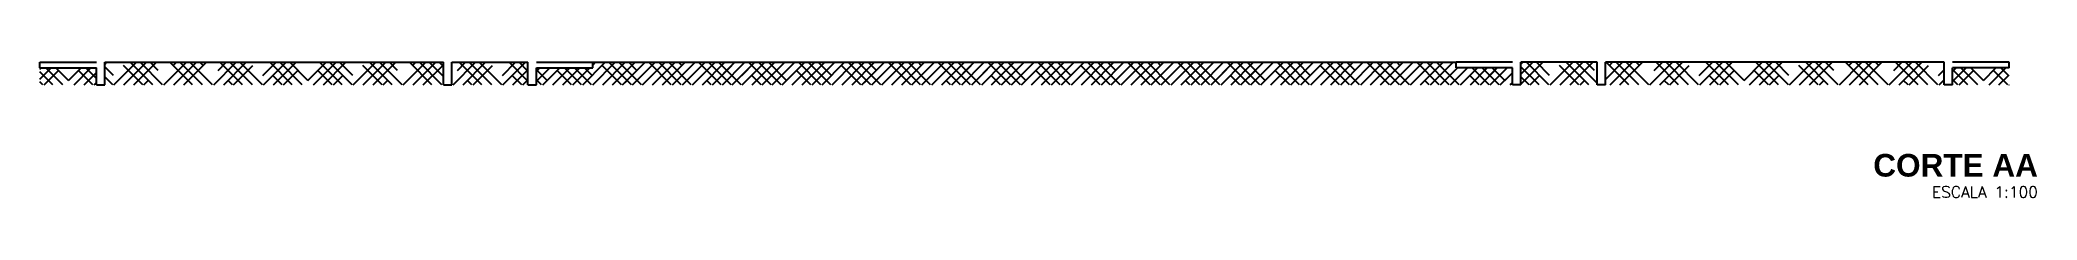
# Model space of a CAD drawing. Extents: x -437 to -220, y 135 to 227.
# Drawn here: x -322.95 to -287.55, y 219.96 to 222.35 of the extents above; entities that cross this region are included whole.
import ezdxf
from ezdxf.enums import TextEntityAlignment as Align

# ---------------------------------------------------------------- set-up
doc = ezdxf.new("R2010")
doc.units = 0
doc.header["$MEASUREMENT"] = 0
for name, color, linetype in [('ALVENARIA', 7, 'CONTINUOUS'), ('HATCH', 30, 'CONTINUOUS'), ('TEXTO2', 40, 'CONTINUOUS'), ('TEXTO5', 5, 'CONTINUOUS')]:
    doc.layers.add(name, color=color, linetype=linetype)
doc.styles.add('SANSSERIFBOLD', font='sasb____.pfb')
doc.styles.add('SIMPLEX', font='SIMPLEX.SHX')

msp = doc.modelspace()

# ---------------------------------------------------------------- texts
at = {"layer": 'TEXTO2', "style": 'SIMPLEX'}
msp.add_text('ESCALA 1:100', height=0.2, dxfattribs=at).set_placement((-287.534, 219.959), align=Align.RIGHT)
at = {"layer": 'TEXTO5', "style": 'SANSSERIFBOLD'}
msp.add_text('CORTE AA', height=0.4, dxfattribs=at).set_placement((-287.534, 220.332), align=Align.RIGHT)

# ---------------------------------------------------------------- hatches: boundary and pattern name
at = {"layer": 'HATCH'}
h = msp.add_hatch(dxfattribs=at)
h.set_pattern_fill('HOUND', color=256, scale=2, angle=45, style=0)
h.paths.add_polyline_path([(-296.846, 221.954), (-296.846, 222.254), (-297.846, 222.254), (-297.846, 222.354), (-313.146, 222.354), (-313.146, 222.254), (-314.146, 222.254), (-314.146, 221.954)])
h.paths.add_polyline_path([(-296.696, 222.354), (-296.696, 221.954), (-295.346, 221.954), (-295.346, 222.354)])
h.paths.add_polyline_path([(-295.196, 222.354), (-295.196, 221.954), (-289.196, 221.954), (-289.196, 222.354)])
h.paths.add_polyline_path([(-288.046, 221.954), (-288.046, 222.254), (-289.046, 222.254), (-289.046, 221.954)])
h.paths.add_polyline_path([(-321.796, 222.354), (-321.796, 221.954), (-315.796, 221.954), (-315.796, 222.354)])
h.paths.add_polyline_path([(-315.646, 222.354), (-315.646, 221.954), (-314.296, 221.954), (-314.296, 222.354)])
h.paths.add_polyline_path([(-321.946, 221.954), (-321.946, 222.254), (-322.946, 222.254), (-322.946, 221.954)])
h = msp.add_hatch(dxfattribs=at)
h.set_pattern_fill('ANSI31', color=256, style=0)
h.paths.add_polyline_path([(-297.846, 222.354), (-313.146, 222.354), (-313.146, 222.254), (-314.146, 222.254), (-314.146, 221.954), (-296.846, 221.954), (-296.846, 222.254), (-297.846, 222.254)])

# ---------------------------------------------------------------- linework, layer by layer
at = {"layer": 'ALVENARIA'}
for p, q in [((-322.946, 222.354), (-321.946, 222.354)), ((-321.796, 222.354), (-315.796, 222.354)), ((-315.646, 222.354), (-314.296, 222.354)), ((-314.296, 221.954), (-314.296, 222.354)), ((-314.146, 222.354), (-313.146, 222.354)), ((-313.146, 222.254), (-313.146, 222.354)), ((-313.146, 222.354), (-297.846, 222.354)), ((-296.846, 222.354), (-297.846, 222.354)), ((-297.846, 222.254), (-297.846, 222.354)), ((-296.696, 221.954), (-296.696, 222.354)), ((-295.346, 222.354), (-296.696, 222.354)), ((-289.196, 222.354), (-295.196, 222.354)), ((-288.046, 222.354), (-289.046, 222.354)), ((-322.946, 222.254), (-321.946, 222.254)), ((-321.946, 221.954), (-321.796, 221.954)), ((-315.796, 221.954), (-315.646, 221.954)), ((-314.296, 221.954), (-314.146, 221.954)), ((-314.146, 221.954), (-314.146, 222.254)), ((-314.146, 222.254), (-313.146, 222.254)), ((-296.846, 222.254), (-297.846, 222.254)), ((-296.846, 221.954), (-296.846, 222.254)), ((-296.696, 221.954), (-296.846, 221.954)), ((-295.196, 221.954), (-295.346, 221.954)), ((-289.046, 221.954), (-289.196, 221.954)), ((-288.046, 222.254), (-289.046, 222.254))]:
    msp.add_line(p, q, dxfattribs=at)
at = {"layer": 'ALVENARIA', "linetype": 'Continuous', "ltscale": 0.5}
for p, q in [((-322.946, 222.254), (-322.946, 222.354)), ((-321.796, 221.954), (-321.796, 222.354)), ((-315.796, 221.954), (-315.796, 222.354)), ((-315.646, 221.954), (-315.646, 222.354)), ((-295.346, 221.954), (-295.346, 222.354)), ((-295.196, 221.954), (-295.196, 222.354)), ((-289.196, 221.954), (-289.196, 222.354)), ((-288.046, 222.254), (-288.046, 222.354)), ((-321.946, 221.954), (-321.946, 222.254)), ((-289.046, 221.954), (-289.046, 222.254))]:
    msp.add_line(p, q, dxfattribs=at)

msp.set_redraw_order([(e.dxf.handle, doc.entitydb.next_handle()) for e in msp.query("TEXT MTEXT ATTDEF DIMENSION ARC_DIMENSION")])  # texts and dimensions are drawn at this point

doc.saveas('drawing.dxf')
